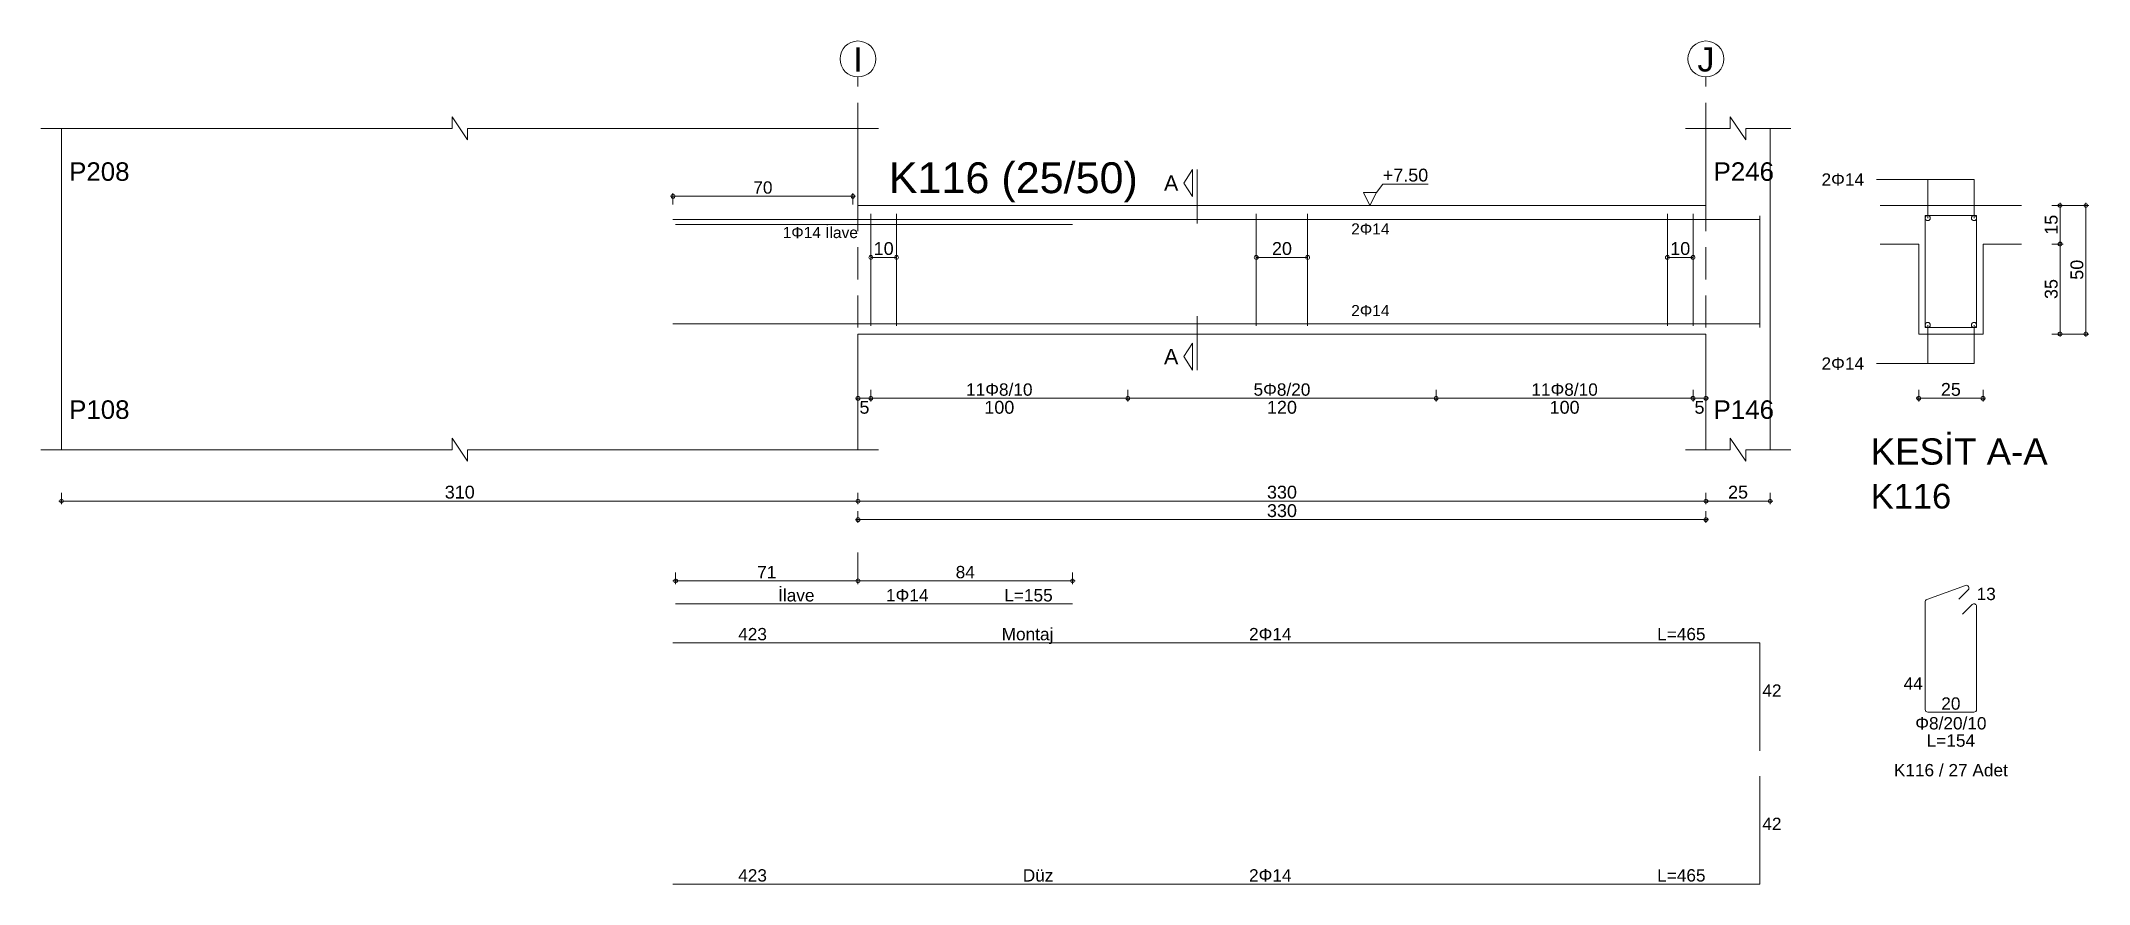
# Model space of a CAD drawing. Header units: millimetres. Extents: x 23801 to 80069, y 9628 to 14137.
# Drawn here: x 53186 to 54381, y 13594 to 14086 of the extents above; entities that cross this region are included whole.
import ezdxf

# ---------------------------------------------------------------- set-up
doc = ezdxf.new("R2010")
doc.units = ezdxf.units.MM
doc.linetypes.add('DASHDOT2', pattern=[12.7, 6.35, -3.175, 0, -3.175])
doc.linetypes.add('DASHED4', pattern=[18.75, 12.5, -6.25])
doc.layers.add('aks', color=251, linetype='DASHDOT2', lineweight=35)
for name, color, linetype in [('Donatı Topl. Uzun. Yazısı', 7, 'Continuous'), ('Donatı Uz. Yazısı', 7, 'Continuous'), ('Donatı Yazısı', 7, 'Continuous'), ('Donatı Çizgisi', 7, 'Continuous'), ('Kiriş', 7, 'Continuous'), ('Standart', 7, 'Continuous'), ('Ölçülendirme', 7, 'Continuous')]:
    doc.layers.add(name, color=color, linetype=linetype)
doc.styles.add('arial_1_18', font='arial.ttf', dxfattribs={"height": 0.2})

# ---------------------------------------------------------------- blocks, each defined once
blk = doc.blocks.new('IDE475Entity7393')
at = {"layer": 'aks', "color": 30, "linetype": 'DASHED4', "lineweight": 5}
for points in [[(6147.22, 2016.8), (6147.22, 2151.8)], [(6477.22, 2016.8), (6477.22, 2151.8)], [(6147.22, 1955.8), (6147.22, 1966.8)]]:
    blk.add_lwpolyline(points, dxfattribs=at)
at = {"layer": 'aks', "color": 1, "linetype": 'Continuous', "lineweight": 5}
for centre in [(6147.22, 2158.8), (6477.22, 2158.8)]:
    blk.add_circle(centre, 7, dxfattribs=at)
at = {"layer": 'Donatı Çizgisi', "color": 5, "linetype": 'Continuous', "lineweight": 5}
for points in [[(6075.22, 2096.4), (6498.22, 2096.4)], [(6152.22, 2055), (6152.22, 2098.6)], [(6162.22, 2055), (6162.22, 2098.6)], [(6302.22, 2055), (6302.22, 2098.6)], [(6322.22, 2055), (6322.22, 2098.6)], [(6462.22, 2055), (6462.22, 2098.6)], [(6472.22, 2055), (6472.22, 2098.6)], [(6498.22, 2054.4), (6498.22, 2097.8)], [(6562.56, 2054.3), (6562.56, 2097.9)], [(6562.56, 2097.9), (6582.56, 2097.9)], [(6582.56, 2054.3), (6582.56, 2097.9)], [(6076.22, 2094.4), (6230.72, 2094.4)], [(6075.22, 2055.8), (6498.22, 2055.8)], [(6562.56, 2054.3), (6582.56, 2054.3)], [(6563.23, 1948.54), (6578.23, 1954.01)], [(6076.22, 1946.8), (6230.72, 1946.8)], [(6562.56, 1905.72), (6562.56, 1947.59)], [(6575.66, 1948.69), (6579.3, 1952.33)], [(6577.04, 1942.78), (6580.82, 1946.56)], [(6582.56, 1905.72), (6582.56, 1945.84)], [(6075.22, 1931.7), (6498.22, 1931.7)], [(6498.22, 1889.7), (6498.22, 1931.7)], [(6563.58, 1904.7), (6581.54, 1904.7)], [(6498.22, 1837.85), (6498.22, 1879.85)], [(6075.22, 1837.85), (6498.22, 1837.85)]]:
    blk.add_lwpolyline(points, dxfattribs=at)
for centre in [(6563.56, 2096.9), (6581.56, 2096.9), (6563.56, 2055.3), (6581.56, 2055.3)]:
    blk.add_circle(centre, 1, dxfattribs=at)
for centre, start, end in [((6578.58, 1953.05), 315, 110), ((6563.58, 1947.59), 110, 180), ((6581.54, 1945.84), 0, 135), ((6563.58, 1905.72), 180, 270), ((6581.54, 1905.72), 270, 0)]:
    blk.add_arc(centre, 1.02, start, end, dxfattribs=at)
at = {"layer": 'Kiriş', "color": 1, "linetype": 'Continuous', "lineweight": 5}
for points in [[(5989.22, 2131.8), (5989.22, 2136.3)], [(5995.22, 2127.3), (5989.22, 2136.3)], [(6486.72, 2131.8), (6486.72, 2136.3)], [(6492.72, 2127.3), (6486.72, 2136.3)], [(5829.22, 2131.8), (5989.22, 2131.8)], [(5837.22, 2006.8), (5837.22, 2131.8)], [(5995.22, 2127.3), (5995.22, 2131.8)], [(5995.22, 2131.8), (6155.22, 2131.8)], [(6147.22, 2101.8), (6147.22, 2131.8)], [(6469.22, 2131.8), (6486.72, 2131.8)], [(6477.22, 2101.8), (6477.22, 2131.8)], [(6492.72, 2131.8), (6510.22, 2131.8)], [(6492.72, 2127.3), (6492.72, 2131.8)], [(6502.22, 2006.8), (6502.22, 2131.8)], [(6147.22, 2101.8), (6477.22, 2101.8)], [(6545.06, 2101.8), (6600.06, 2101.8)], [(6545.06, 2086.8), (6560.06, 2086.8)], [(6560.06, 2051.8), (6560.06, 2086.8)], [(6585.06, 2086.8), (6600.06, 2086.8)], [(6585.06, 2051.8), (6585.06, 2086.8)], [(6147.22, 2051.8), (6477.22, 2051.8)], [(6147.22, 2006.8), (6147.22, 2051.8)], [(6477.22, 2006.8), (6477.22, 2051.8)], [(6560.06, 2051.8), (6585.06, 2051.8)], [(5995.22, 2002.3), (5989.22, 2011.3)], [(5989.22, 2006.8), (5989.22, 2011.3)], [(6492.72, 2002.3), (6486.72, 2011.3)], [(6486.72, 2006.8), (6486.72, 2011.3)], [(5829.22, 2006.8), (5989.22, 2006.8)], [(5995.22, 2006.8), (6155.22, 2006.8)], [(5995.22, 2002.3), (5995.22, 2006.8)], [(6469.22, 2006.8), (6486.72, 2006.8)], [(6492.72, 2006.8), (6510.22, 2006.8)], [(6492.72, 2002.3), (6492.72, 2006.8)]]:
    blk.add_lwpolyline(points, dxfattribs=at)
at = {"layer": 'Ölçülendirme', "color": 1, "linetype": 'Continuous', "lineweight": 5}
for points in [[(6273.97, 2110.55), (6277.47, 2115.8)], [(6277.47, 2105.3), (6277.47, 2115.8)], [(6279.22, 2094.8), (6279.22, 2115.8)], [(6074.22, 2105.4), (6146.22, 2105.4)], [(6075.22, 2102.15), (6075.22, 2106.65)], [(6145.22, 2102.15), (6145.22, 2106.65)], [(6277.47, 2105.3), (6273.97, 2110.55)], [(6346.47, 2101.8), (6343.97, 2106.8)], [(6343.97, 2106.8), (6348.97, 2106.8)], [(6348.97, 2106.8), (6346.47, 2101.8)], [(6348.97, 2106.8), (6351.47, 2110.13)], [(6351.47, 2110.13), (6369.15, 2110.13)], [(6543.56, 2111.9), (6581.56, 2111.9)], [(6563.56, 2096.9), (6563.56, 2111.9)], [(6581.56, 2096.9), (6581.56, 2111.9)], [(6346.47, 2101.8), (6346.47, 2101.8)], [(6611.81, 2101.8), (6626.31, 2101.8)], [(6615.06, 2050.8), (6615.06, 2102.8)], [(6625.06, 2050.8), (6625.06, 2102.8)], [(6152.22, 2081.6), (6162.22, 2081.6)], [(6302.22, 2081.6), (6322.22, 2081.6)], [(6462.22, 2081.6), (6472.22, 2081.6)], [(6611.81, 2086.8), (6616.31, 2086.8)], [(6279.22, 2037.8), (6279.22, 2058.8)], [(6563.56, 2040.3), (6563.56, 2055.3)], [(6581.56, 2040.3), (6581.56, 2055.3)], [(6611.81, 2051.8), (6626.31, 2051.8)], [(6273.97, 2043.05), (6277.47, 2048.3)], [(6277.47, 2037.8), (6273.97, 2043.05)], [(6277.47, 2037.8), (6277.47, 2048.3)], [(6543.56, 2040.3), (6581.56, 2040.3)], [(6146.22, 2026.8), (6478.22, 2026.8)], [(6147.22, 2025.55), (6147.22, 2030.05)], [(6152.22, 2025.55), (6152.22, 2030.05)], [(6252.22, 2025.55), (6252.22, 2030.05)], [(6372.22, 2025.55), (6372.22, 2030.05)], [(6472.22, 2025.55), (6472.22, 2030.05)], [(6477.22, 2025.55), (6477.22, 2030.05)], [(6559.06, 2026.8), (6586.06, 2026.8)], [(6560.06, 2025.55), (6560.06, 2030.05)], [(6585.06, 2025.55), (6585.06, 2030.05)], [(5836.22, 1986.8), (6503.22, 1986.8)], [(5837.22, 1985.55), (5837.22, 1990.05)], [(6147.22, 1985.55), (6147.22, 1990.05)], [(6477.22, 1985.55), (6477.22, 1990.05)], [(6502.22, 1985.55), (6502.22, 1990.05)], [(6146.22, 1979.6), (6478.22, 1979.6)], [(6147.22, 1978.35), (6147.22, 1982.85)], [(6477.22, 1978.35), (6477.22, 1982.85)], [(6075.22, 1955.8), (6148.22, 1955.8)], [(6076.22, 1954.55), (6076.22, 1959.05)], [(6146.22, 1955.8), (6231.72, 1955.8)], [(6147.22, 1954.55), (6147.22, 1959.05)], [(6147.22, 1954.55), (6147.22, 1959.05)], [(6230.72, 1954.55), (6230.72, 1959.05)]]:
    blk.add_lwpolyline(points, dxfattribs=at)
for centre in [(6075.22, 2105.4), (6145.22, 2105.4), (6615.06, 2101.8), (6625.06, 2101.8), (6152.22, 2081.6), (6162.22, 2081.6), (6302.22, 2081.6), (6322.22, 2081.6), (6462.22, 2081.6), (6472.22, 2081.6), (6615.06, 2086.8), (6615.06, 2051.8), (6625.06, 2051.8), (6147.22, 2026.8), (6152.22, 2026.8), (6152.22, 2026.8), (6252.22, 2026.8), (6252.22, 2026.8), (6372.22, 2026.8), (6372.22, 2026.8), (6472.22, 2026.8), (6472.22, 2026.8), (6477.22, 2026.8), (6560.06, 2026.8), (6585.06, 2026.8), (5837.22, 1986.8), (6147.22, 1986.8), (6147.22, 1986.8), (6477.22, 1986.8), (6477.22, 1986.8), (6502.22, 1986.8), (6147.22, 1979.6), (6477.22, 1979.6), (6076.22, 1955.8), (6147.22, 1955.8), (6147.22, 1955.8), (6230.72, 1955.8)]:
    blk.add_circle(centre, 0.75, dxfattribs=at)
at = {"layer": 'aks', "color": 1, "linetype": 'Continuous', "lineweight": 5, "style": 'arial_1_18'}
for s, p in [('I', (6145.39, 2153.92)), ('J', (6473.92, 2153.92))]:
    blk.add_text(s, height=9.45, dxfattribs=at).set_placement(p)
at = {"layer": 'Donatı Topl. Uzun. Yazısı', "color": 1, "linetype": 'Continuous', "lineweight": 5, "style": 'arial_1_18'}
for s, p in [('L=155', (6204.17, 1947.76)), ('L=465', (6458.24, 1932.66)), ('L=154', (6563.14, 1891.26)), ('L=465', (6458.24, 1838.81))]:
    blk.add_text(s, height=4.8, dxfattribs=at).set_placement(p)
at = {"layer": 'Donatı Uz. Yazısı', "color": 1, "linetype": 'Continuous', "lineweight": 5, "style": 'arial_1_18'}
for s, p in [('13', (6582.56, 1948.3)), ('423', (6100.6, 1932.66)), ('42', (6499.18, 1910.7)), ('44', (6554.14, 1913.42)), ('20', (6568.83, 1905.66)), ('42', (6499.18, 1858.85)), ('423', (6100.6, 1838.81))]:
    blk.add_text(s, height=4.8, dxfattribs=at).set_placement(p)
at = {"layer": 'Donatı Yazısı', "color": 5, "linetype": 'Continuous', "lineweight": 5, "style": 'arial_1_18'}
for s, height, p in [('2Φ14', 4.8, (6522.22, 2109.5)), ('1Φ14 İlave', 4.32, (6117.91, 2089.12)), ('2Φ14', 4.8, (6522.22, 2037.9)), ('1Φ14', 4.8, (6158.11, 1947.76)), ('2Φ14', 4.8, (6299.41, 1932.66)), ('Φ8/20/10', 4.8, (6558.7, 1897.98)), ('K116 / 27 Adet', 4.8, (6550.37, 1879.74)), ('2Φ14', 4.8, (6299.41, 1838.81))]:
    blk.add_text(s, height=height, dxfattribs=at).set_placement(p)
for p in [(6339.18, 2090.52), (6339.18, 2058.76)]:
    blk.add_text('2Φ14', height=4.32, rotation=360, dxfattribs=at).set_placement(p)
at = {"layer": 'Donatı Yazısı', "color": 1, "linetype": 'Continuous', "lineweight": 5, "style": 'arial_1_18'}
for s, p in [('İlave', (6116.13, 1947.76)), ('Montaj', (6203.14, 1932.66)), ('Düz', (6211.35, 1838.81))]:
    blk.add_text(s, height=4.8, dxfattribs=at).set_placement(p)
at = {"layer": 'Kiriş', "color": 1, "linetype": 'Continuous', "lineweight": 5, "style": 'arial_1_18'}
for s, height, p in [('P208', 7.2, (5840.22, 2111.4)), ('K116 (25/50)', 12, (6159.22, 2106.6)), ('P246', 7.2, (6480.22, 2111.4)), ('P108', 7.2, (5840.22, 2018.8)), ('P146', 7.2, (6480.22, 2018.8)), ('KESİT A-A', 10.2, (6541.36, 2001)), ('K116', 9.6, (6541.36, 1983.92))]:
    blk.add_text(s, height=height, dxfattribs=at).set_placement(p)
at = {"layer": 'Ölçülendirme', "color": 1, "linetype": 'Continuous', "lineweight": 5, "style": 'arial_1_18'}
for s, height, p in [('A', 5.95, (6266.33, 2107.57)), ('+7.50', 5, (6351.47, 2111.13)), ('70', 4.8, (6106.49, 2106.4)), ('A', 5.95, (6266.33, 2040.07)), ('25', 5, (6568.67, 2027.76)), ('5', 5, (6147.78, 2020.8)), ('100', 5, (6196.4, 2020.8)), ('120', 5, (6306.4, 2020.8)), ('100', 5, (6416.4, 2020.8)), ('5', 5, (6472.78, 2020.8)), ('310', 5, (5986.4, 1987.8)), ('330', 5, (6306.4, 1987.8)), ('25', 5, (6485.84, 1987.8)), ('330', 5, (6306.4, 1980.6))]:
    blk.add_text(s, height=height, dxfattribs=at).set_placement(p)
for s, rotation, p in [('15', 90, (6614.1, 2090.42)), ('10', 360, (6153.34, 2082.56)), ('20', 360, (6308.34, 2082.56)), ('10', 360, (6463.34, 2082.56)), ('50', 90, (6624.1, 2072.92)), ('35', 90, (6614.1, 2065.42))]:
    blk.add_text(s, height=5, rotation=rotation, dxfattribs=at).set_placement(p)
at = {"layer": 'Ölçülendirme', "color": 5, "linetype": 'Continuous', "lineweight": 5, "style": 'arial_1_18'}
for s, p in [('11Φ8/10', (6189.29, 2027.8)), ('5Φ8/20', (6301.16, 2027.8)), ('11Φ8/10', (6409.29, 2027.8)), ('71', (6107.99, 1956.8)), ('84', (6185.24, 1956.8))]:
    blk.add_text(s, height=4.8, dxfattribs=at).set_placement(p)

msp = doc.modelspace()

# ---------------------------------------------------------------- block references
at = {"layer": 'Standart', "xscale": 1.5, "yscale": 1.5, "zscale": 1.5}
msp.add_blockref('IDE475Entity7393', (44441.7, 10837.3), dxfattribs=at)

doc.saveas('drawing.dxf')
